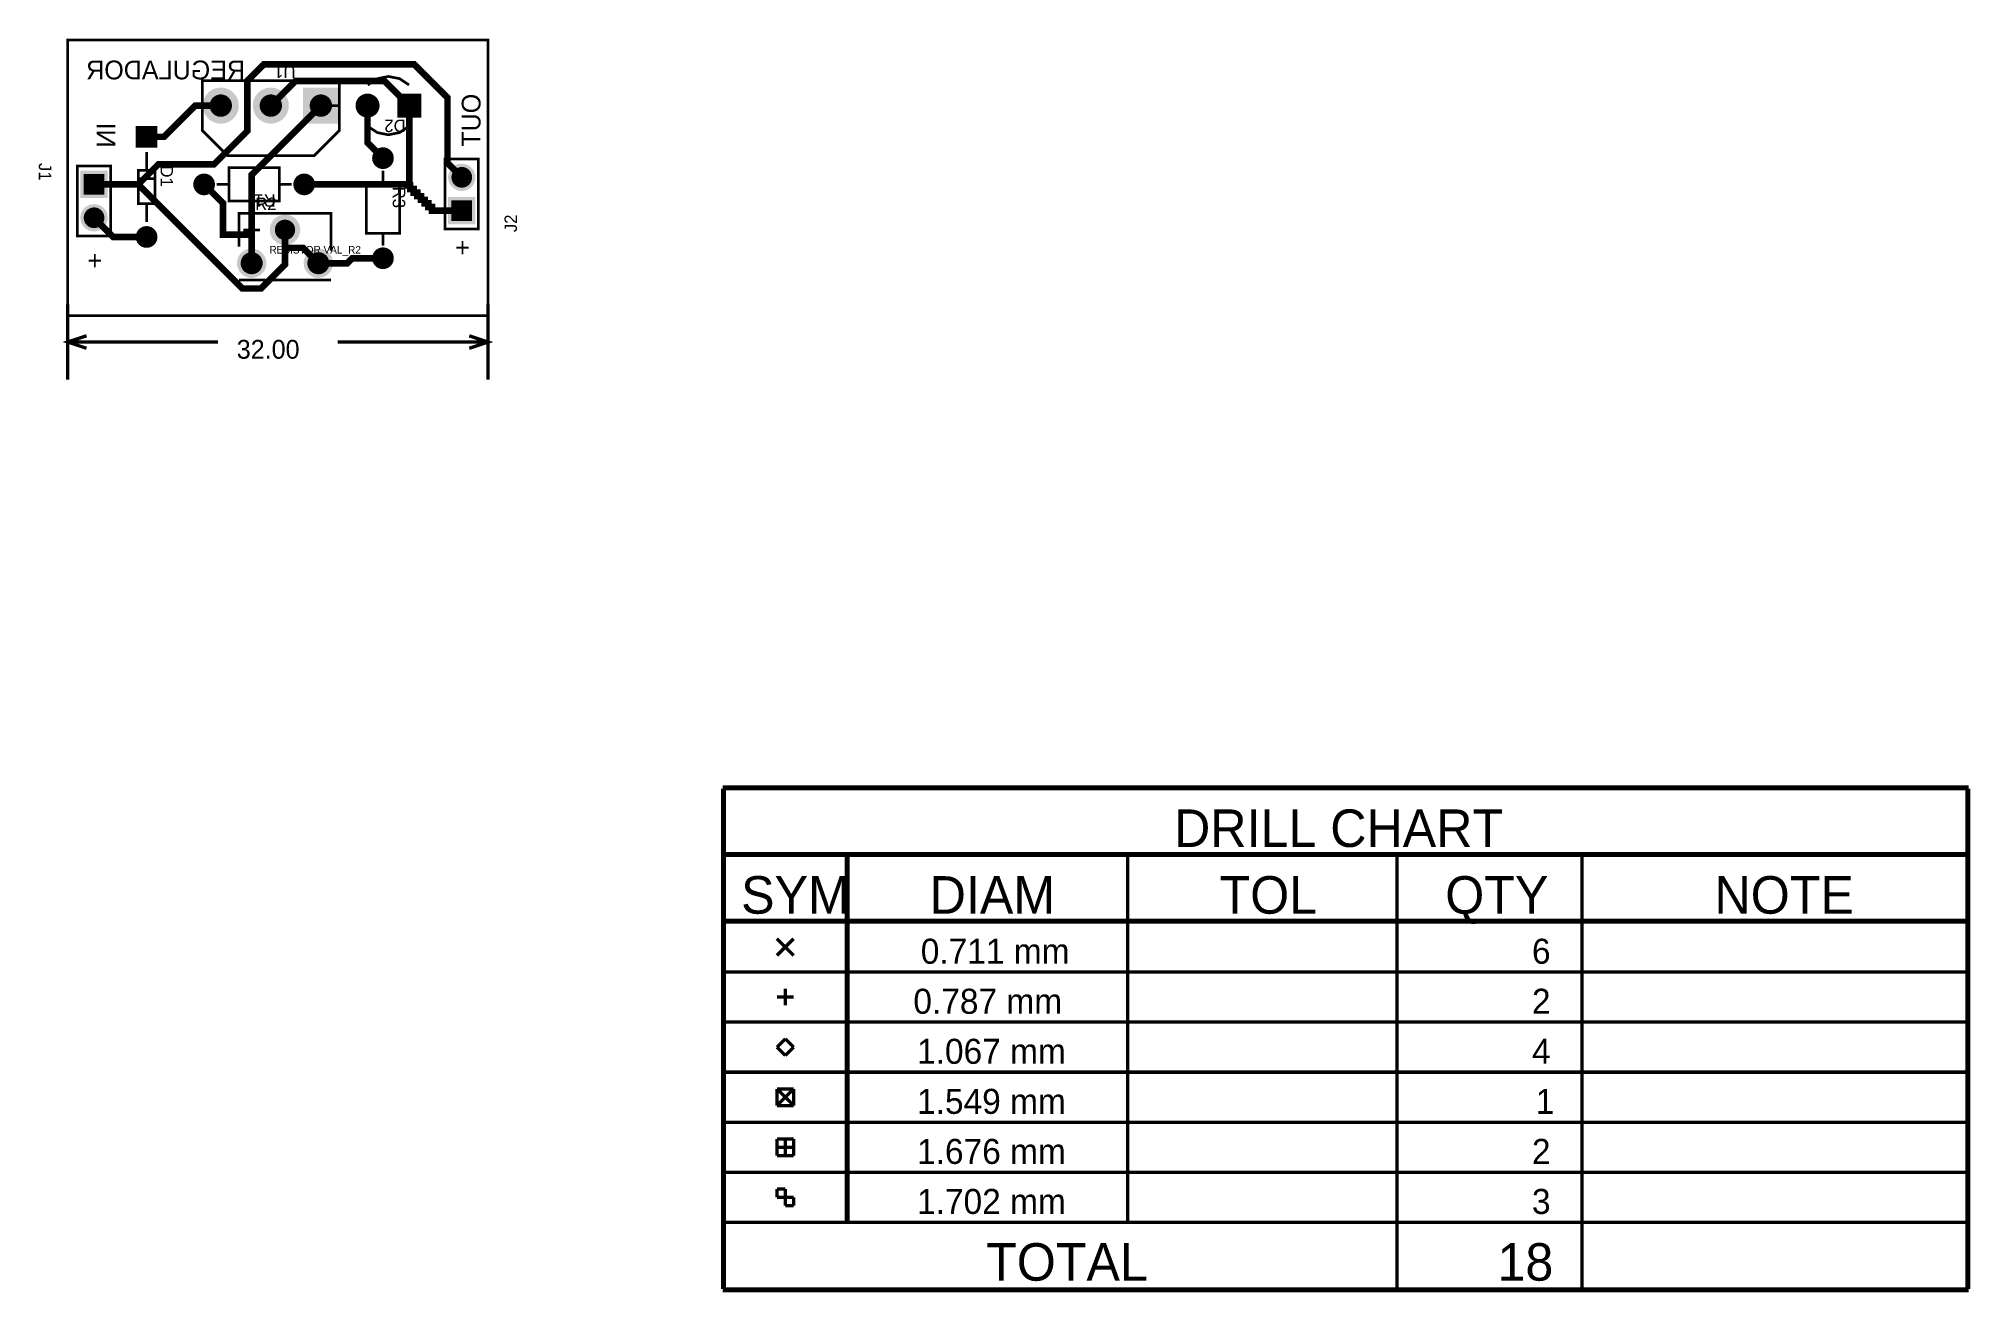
# Model space of a CAD drawing. Extents: x -2.06 to 3.73, y -1.51 to 2.25.
import ezdxf

# ---------------------------------------------------------------- set-up
doc = ezdxf.new("R2010")
doc.units = 0
doc.layers.get('0').update_dxf_attribs({"color": 1, "linetype": 'CONTINUOUS'})
for name, color, linetype in [('ASYBOT', 7, 'CONTINUOUS'), ('ASYTOP', 6, 'CONTINUOUS'), ('BOTTOM', 3, 'CONTINUOUS'), ('COMPONENTS_TOP', 1, 'CONTINUOUS'), ('DRILL', 1, 'CONTINUOUS'), ('DRLDWG', 8, 'CONTINUOUS'), ('GND', 4, 'CONTINUOUS'), ('INNER1', 8, 'CONTINUOUS'), ('INNER10', 1, 'CONTINUOUS'), ('INNER11', 2, 'CONTINUOUS'), ('INNER12', 3, 'CONTINUOUS'), ('INNER2', 1, 'CONTINUOUS'), ('INNER3', 2, 'CONTINUOUS'), ('INNER4', 3, 'CONTINUOUS'), ('INNER5', 4, 'CONTINUOUS'), ('INNER6', 5, 'CONTINUOUS'), ('INNER7', 6, 'CONTINUOUS'), ('INNER8', 7, 'CONTINUOUS'), ('INNER9', 8, 'CONTINUOUS'), ('OBS_ASYTOP', 6, 'CONTINUOUS'), ('OBS_DRLDWG', 8, 'CONTINUOUS'), ('OBS_GLOBAL_LAYER', 1, 'CONTINUOUS'), ('OBS_SSTOP', 4, 'CONTINUOUS'), ('PADSTACKS', 1, 'CONTINUOUS'), ('POWER', 7, 'CONTINUOUS'), ('SMBOT', 1, 'CONTINUOUS'), ('SMTOP', 8, 'CONTINUOUS'), ('SSTOP', 4, 'CONTINUOUS'), ('TOP', 2, 'CONTINUOUS')]:
    doc.layers.add(name, color=color, linetype=linetype)

msp = doc.modelspace()

# ---------------------------------------------------------------- texts
at = {"layer": 'BOTTOM', "text_generation_flag": 2}
msp.add_text('REGULADOR', height=0.05625, dxfattribs=at).set_placement((-1.4369, 2.1258))
msp.add_text('REGULADOR', height=0.05625, dxfattribs=at).set_placement((-1.4369, 2.1258))
for s, p in [('OUT', (-0.7312, 2.0826)), ('OUT', (-0.7312, 2.0826)), ('IN', (-1.8259, 1.9964)), ('IN', (-1.8259, 1.9964))]:
    msp.add_text(s, height=0.05625, rotation=90, dxfattribs=at).set_placement(p)
at = {"layer": 'BOTTOM'}
for p in [(-0.807, 1.5943), (-0.807, 1.5943), (-1.9093, 1.555), (-1.9093, 1.555)]:
    msp.add_text('+', height=0.0563, dxfattribs=at).set_placement(p)
at = {"layer": 'Conn'}
msp.add_text('32.00', height=0.05625, dxfattribs=at).set_placement((-1.4618, 1.2885))
at = {"layer": 'DRLDWG'}
for s, height, p in [('DRILL CHART', 0.1125, (1.3479, -0.175)), ('SYM', 0.1125, (0.05, -0.375)), ('DIAM', 0.1125, (0.6154, -0.375)), ('TOL', 0.1125, (1.4842, -0.375)), ('QTY', 0.1125, (2.1608, -0.375)), ('NOTE', 0.1125, (2.9679, -0.375)), ('0.711 mm', 0.075, (0.5886, -0.525)), ('6', 0.075, (2.4208, -0.525)), ('0.787 mm', 0.075, (0.5664, -0.675)), ('2', 0.075, (2.4208, -0.675)), ('1.067 mm', 0.075, (0.5775, -0.825)), ('4', 0.075, (2.4208, -0.825)), ('1.549 mm', 0.075, (0.5775, -0.975)), ('1', 0.075, (2.432, -0.975)), ('1.676 mm', 0.075, (0.5775, -1.125)), ('2', 0.075, (2.4208, -1.125)), ('1.702 mm', 0.075, (0.5775, -1.275)), ('3', 0.075, (2.4208, -1.275)), ('TOTAL', 0.1125, (0.7846, -1.475)), ('18', 0.1125, (2.3175, -1.475))]:
    msp.add_text(s, height=height, dxfattribs=at).set_placement(p)

# ---------------------------------------------------------------- blocks, each defined once
blk = doc.blocks.new('padstack_TM_DIODE_llb_pad30')
blk.add_point((0, 0))
at = {"layer": 'ASYBOT', "const_width": 0.0225}
blk.add_lwpolyline([(-0.01125, 0, 1), (0.01125, 0, 1)], format="xyb", close=True, dxfattribs=at)
at = {"layer": 'ASYTOP', "const_width": 0.0225}
blk.add_lwpolyline([(-0.01125, 0, 1), (0.01125, 0, 1)], format="xyb", close=True, dxfattribs=at)
at = {"layer": 'BOTTOM', "const_width": 0.0225}
blk.add_lwpolyline([(-0.01125, 0, 1), (0.01125, 0, 1)], format="xyb", close=True, dxfattribs=at)
at = {"layer": 'DRILL', "const_width": 0.014}
blk.add_lwpolyline([(-0.007, 0, 1), (0.007, 0, 1)], format="xyb", close=True, dxfattribs=at)
at = {"layer": 'DRLDWG', "const_width": 0.014}
blk.add_lwpolyline([(-0.007, 0, 1), (0.007, 0, 1)], format="xyb", close=True, dxfattribs=at)
at = {"layer": 'GND', "const_width": 0.0325}
blk.add_lwpolyline([(-0.01625, 0, 1), (0.01625, 0, 1)], format="xyb", close=True, dxfattribs=at)
at = {"layer": 'INNER1', "const_width": 0.0225}
blk.add_lwpolyline([(-0.01125, 0, 1), (0.01125, 0, 1)], format="xyb", close=True, dxfattribs=at)
at = {"layer": 'INNER10', "const_width": 0.0225}
blk.add_lwpolyline([(-0.01125, 0, 1), (0.01125, 0, 1)], format="xyb", close=True, dxfattribs=at)
at = {"layer": 'INNER11', "const_width": 0.0225}
blk.add_lwpolyline([(-0.01125, 0, 1), (0.01125, 0, 1)], format="xyb", close=True, dxfattribs=at)
at = {"layer": 'INNER12', "const_width": 0.0225}
blk.add_lwpolyline([(-0.01125, 0, 1), (0.01125, 0, 1)], format="xyb", close=True, dxfattribs=at)
at = {"layer": 'INNER2', "const_width": 0.0225}
blk.add_lwpolyline([(-0.01125, 0, 1), (0.01125, 0, 1)], format="xyb", close=True, dxfattribs=at)
at = {"layer": 'INNER3', "const_width": 0.0225}
blk.add_lwpolyline([(-0.01125, 0, 1), (0.01125, 0, 1)], format="xyb", close=True, dxfattribs=at)
at = {"layer": 'INNER4', "const_width": 0.0225}
blk.add_lwpolyline([(-0.01125, 0, 1), (0.01125, 0, 1)], format="xyb", close=True, dxfattribs=at)
at = {"layer": 'INNER5', "const_width": 0.0225}
blk.add_lwpolyline([(-0.01125, 0, 1), (0.01125, 0, 1)], format="xyb", close=True, dxfattribs=at)
at = {"layer": 'INNER6', "const_width": 0.0225}
blk.add_lwpolyline([(-0.01125, 0, 1), (0.01125, 0, 1)], format="xyb", close=True, dxfattribs=at)
at = {"layer": 'INNER7', "const_width": 0.0225}
blk.add_lwpolyline([(-0.01125, 0, 1), (0.01125, 0, 1)], format="xyb", close=True, dxfattribs=at)
at = {"layer": 'INNER8', "const_width": 0.0225}
blk.add_lwpolyline([(-0.01125, 0, 1), (0.01125, 0, 1)], format="xyb", close=True, dxfattribs=at)
at = {"layer": 'INNER9', "const_width": 0.0225}
blk.add_lwpolyline([(-0.01125, 0, 1), (0.01125, 0, 1)], format="xyb", close=True, dxfattribs=at)
at = {"layer": 'POWER', "const_width": 0.0325}
blk.add_lwpolyline([(-0.01625, 0, 1), (0.01625, 0, 1)], format="xyb", close=True, dxfattribs=at)
at = {"layer": 'SMBOT', "const_width": 0.0225}
blk.add_lwpolyline([(-0.01125, 0, 1), (0.01125, 0, 1)], format="xyb", close=True, dxfattribs=at)
at = {"layer": 'SMTOP', "const_width": 0.0225}
blk.add_lwpolyline([(-0.01125, 0, 1), (0.01125, 0, 1)], format="xyb", close=True, dxfattribs=at)
at = {"layer": 'TOP', "const_width": 0.0225}
blk.add_lwpolyline([(-0.01125, 0, 1), (0.01125, 0, 1)], format="xyb", close=True, dxfattribs=at)
blk = doc.blocks.new('padstack_TM_DIODE_llb_pad29')
blk.add_point((0, 0))
at = {"layer": 'ASYBOT', "const_width": 0.045}
blk.add_lwpolyline([(-0.0225, 0), (0.0225, 0)], dxfattribs=at)
at = {"layer": 'ASYTOP', "const_width": 0.045}
blk.add_lwpolyline([(-0.0225, 0), (0.0225, 0)], dxfattribs=at)
at = {"layer": 'BOTTOM', "const_width": 0.045}
blk.add_lwpolyline([(-0.0225, 0), (0.0225, 0)], dxfattribs=at)
at = {"layer": 'DRILL', "const_width": 0.014}
blk.add_lwpolyline([(-0.007, 0, 1), (0.007, 0, 1)], format="xyb", close=True, dxfattribs=at)
at = {"layer": 'DRLDWG', "const_width": 0.014}
blk.add_lwpolyline([(-0.007, 0, 1), (0.007, 0, 1)], format="xyb", close=True, dxfattribs=at)
at = {"layer": 'GND', "const_width": 0.065}
blk.add_lwpolyline([(-0.0325, 0), (0.0325, 0)], dxfattribs=at)
at = {"layer": 'INNER1', "const_width": 0.045}
blk.add_lwpolyline([(-0.0225, 0), (0.0225, 0)], dxfattribs=at)
at = {"layer": 'INNER10', "const_width": 0.045}
blk.add_lwpolyline([(-0.0225, 0), (0.0225, 0)], dxfattribs=at)
at = {"layer": 'INNER11', "const_width": 0.045}
blk.add_lwpolyline([(-0.0225, 0), (0.0225, 0)], dxfattribs=at)
at = {"layer": 'INNER12', "const_width": 0.045}
blk.add_lwpolyline([(-0.0225, 0), (0.0225, 0)], dxfattribs=at)
at = {"layer": 'INNER2', "const_width": 0.045}
blk.add_lwpolyline([(-0.0225, 0), (0.0225, 0)], dxfattribs=at)
at = {"layer": 'INNER3', "const_width": 0.045}
blk.add_lwpolyline([(-0.0225, 0), (0.0225, 0)], dxfattribs=at)
at = {"layer": 'INNER4', "const_width": 0.045}
blk.add_lwpolyline([(-0.0225, 0), (0.0225, 0)], dxfattribs=at)
at = {"layer": 'INNER5', "const_width": 0.045}
blk.add_lwpolyline([(-0.0225, 0), (0.0225, 0)], dxfattribs=at)
at = {"layer": 'INNER6', "const_width": 0.045}
blk.add_lwpolyline([(-0.0225, 0), (0.0225, 0)], dxfattribs=at)
at = {"layer": 'INNER7', "const_width": 0.045}
blk.add_lwpolyline([(-0.0225, 0), (0.0225, 0)], dxfattribs=at)
at = {"layer": 'INNER8', "const_width": 0.045}
blk.add_lwpolyline([(-0.0225, 0), (0.0225, 0)], dxfattribs=at)
at = {"layer": 'INNER9', "const_width": 0.045}
blk.add_lwpolyline([(-0.0225, 0), (0.0225, 0)], dxfattribs=at)
at = {"layer": 'POWER', "const_width": 0.065}
blk.add_lwpolyline([(-0.0325, 0), (0.0325, 0)], dxfattribs=at)
at = {"layer": 'SMBOT', "const_width": 0.045}
blk.add_lwpolyline([(-0.0225, 0), (0.0225, 0)], dxfattribs=at)
at = {"layer": 'SMTOP', "const_width": 0.045}
blk.add_lwpolyline([(-0.0225, 0), (0.0225, 0)], dxfattribs=at)
at = {"layer": 'TOP', "const_width": 0.045}
blk.add_lwpolyline([(-0.0225, 0), (0.0225, 0)], dxfattribs=at)
blk = doc.blocks.new('footprint_DIODE_D1')
at = {"layer": 'PADSTACKS', "rotation": 90}
for name, p in [('padstack_TM_DIODE_llb_pad29', (-0.3, 0)), ('padstack_TM_DIODE_llb_pad30', (0, 0))]:
    blk.add_blockref(name, p, dxfattribs=at)
blk = doc.blocks.new('padstack_TM_CYLND_llb_pad3')
blk.add_point((0, 0))
at = {"layer": 'ASYBOT', "const_width": 0.052}
blk.add_lwpolyline([(-0.026, 0), (0.026, 0)], dxfattribs=at)
at = {"layer": 'ASYTOP', "const_width": 0.052}
blk.add_lwpolyline([(-0.026, 0), (0.026, 0)], dxfattribs=at)
at = {"layer": 'BOTTOM', "const_width": 0.052}
blk.add_lwpolyline([(-0.026, 0), (0.026, 0)], dxfattribs=at)
at = {"layer": 'DRILL', "const_width": 0.0155}
blk.add_lwpolyline([(-0.00775, 0, 1), (0.00775, 0, 1)], format="xyb", close=True, dxfattribs=at)
at = {"layer": 'DRLDWG', "const_width": 0.0155}
blk.add_lwpolyline([(-0.00775, 0, 1), (0.00775, 0, 1)], format="xyb", close=True, dxfattribs=at)
at = {"layer": 'GND', "const_width": 0.072}
blk.add_lwpolyline([(-0.036, 0), (0.036, 0)], dxfattribs=at)
at = {"layer": 'INNER1', "const_width": 0.052}
blk.add_lwpolyline([(-0.026, 0), (0.026, 0)], dxfattribs=at)
at = {"layer": 'INNER10', "const_width": 0.052}
blk.add_lwpolyline([(-0.026, 0), (0.026, 0)], dxfattribs=at)
at = {"layer": 'INNER11', "const_width": 0.052}
blk.add_lwpolyline([(-0.026, 0), (0.026, 0)], dxfattribs=at)
at = {"layer": 'INNER12', "const_width": 0.052}
blk.add_lwpolyline([(-0.026, 0), (0.026, 0)], dxfattribs=at)
at = {"layer": 'INNER2', "const_width": 0.052}
blk.add_lwpolyline([(-0.026, 0), (0.026, 0)], dxfattribs=at)
at = {"layer": 'INNER3', "const_width": 0.052}
blk.add_lwpolyline([(-0.026, 0), (0.026, 0)], dxfattribs=at)
at = {"layer": 'INNER4', "const_width": 0.052}
blk.add_lwpolyline([(-0.026, 0), (0.026, 0)], dxfattribs=at)
at = {"layer": 'INNER5', "const_width": 0.052}
blk.add_lwpolyline([(-0.026, 0), (0.026, 0)], dxfattribs=at)
at = {"layer": 'INNER6', "const_width": 0.052}
blk.add_lwpolyline([(-0.026, 0), (0.026, 0)], dxfattribs=at)
at = {"layer": 'INNER7', "const_width": 0.052}
blk.add_lwpolyline([(-0.026, 0), (0.026, 0)], dxfattribs=at)
at = {"layer": 'INNER8', "const_width": 0.052}
blk.add_lwpolyline([(-0.026, 0), (0.026, 0)], dxfattribs=at)
at = {"layer": 'INNER9', "const_width": 0.052}
blk.add_lwpolyline([(-0.026, 0), (0.026, 0)], dxfattribs=at)
at = {"layer": 'POWER', "const_width": 0.072}
blk.add_lwpolyline([(-0.036, 0), (0.036, 0)], dxfattribs=at)
at = {"layer": 'SMBOT', "const_width": 0.052}
blk.add_lwpolyline([(-0.026, 0), (0.026, 0)], dxfattribs=at)
at = {"layer": 'SMTOP', "const_width": 0.052}
blk.add_lwpolyline([(-0.026, 0), (0.026, 0)], dxfattribs=at)
at = {"layer": 'TOP', "const_width": 0.052}
blk.add_lwpolyline([(-0.026, 0), (0.026, 0)], dxfattribs=at)
blk = doc.blocks.new('padstack_TM_CYLND_llb_pad4')
blk.add_point((0, 0))
at = {"layer": 'ASYBOT', "const_width": 0.026}
blk.add_lwpolyline([(-0.013, 0, 1), (0.013, 0, 1)], format="xyb", close=True, dxfattribs=at)
at = {"layer": 'ASYTOP', "const_width": 0.026}
blk.add_lwpolyline([(-0.013, 0, 1), (0.013, 0, 1)], format="xyb", close=True, dxfattribs=at)
at = {"layer": 'BOTTOM', "const_width": 0.026}
blk.add_lwpolyline([(-0.013, 0, 1), (0.013, 0, 1)], format="xyb", close=True, dxfattribs=at)
at = {"layer": 'DRILL', "const_width": 0.0155}
blk.add_lwpolyline([(-0.00775, 0, 1), (0.00775, 0, 1)], format="xyb", close=True, dxfattribs=at)
at = {"layer": 'DRLDWG', "const_width": 0.0155}
blk.add_lwpolyline([(-0.00775, 0, 1), (0.00775, 0, 1)], format="xyb", close=True, dxfattribs=at)
at = {"layer": 'GND', "const_width": 0.036}
blk.add_lwpolyline([(-0.018, 0, 1), (0.018, 0, 1)], format="xyb", close=True, dxfattribs=at)
at = {"layer": 'INNER1', "const_width": 0.026}
blk.add_lwpolyline([(-0.013, 0, 1), (0.013, 0, 1)], format="xyb", close=True, dxfattribs=at)
at = {"layer": 'INNER10', "const_width": 0.026}
blk.add_lwpolyline([(-0.013, 0, 1), (0.013, 0, 1)], format="xyb", close=True, dxfattribs=at)
at = {"layer": 'INNER11', "const_width": 0.026}
blk.add_lwpolyline([(-0.013, 0, 1), (0.013, 0, 1)], format="xyb", close=True, dxfattribs=at)
at = {"layer": 'INNER12', "const_width": 0.026}
blk.add_lwpolyline([(-0.013, 0, 1), (0.013, 0, 1)], format="xyb", close=True, dxfattribs=at)
at = {"layer": 'INNER2', "const_width": 0.026}
blk.add_lwpolyline([(-0.013, 0, 1), (0.013, 0, 1)], format="xyb", close=True, dxfattribs=at)
at = {"layer": 'INNER3', "const_width": 0.026}
blk.add_lwpolyline([(-0.013, 0, 1), (0.013, 0, 1)], format="xyb", close=True, dxfattribs=at)
at = {"layer": 'INNER4', "const_width": 0.026}
blk.add_lwpolyline([(-0.013, 0, 1), (0.013, 0, 1)], format="xyb", close=True, dxfattribs=at)
at = {"layer": 'INNER5', "const_width": 0.026}
blk.add_lwpolyline([(-0.013, 0, 1), (0.013, 0, 1)], format="xyb", close=True, dxfattribs=at)
at = {"layer": 'INNER6', "const_width": 0.026}
blk.add_lwpolyline([(-0.013, 0, 1), (0.013, 0, 1)], format="xyb", close=True, dxfattribs=at)
at = {"layer": 'INNER7', "const_width": 0.026}
blk.add_lwpolyline([(-0.013, 0, 1), (0.013, 0, 1)], format="xyb", close=True, dxfattribs=at)
at = {"layer": 'INNER8', "const_width": 0.026}
blk.add_lwpolyline([(-0.013, 0, 1), (0.013, 0, 1)], format="xyb", close=True, dxfattribs=at)
at = {"layer": 'INNER9', "const_width": 0.026}
blk.add_lwpolyline([(-0.013, 0, 1), (0.013, 0, 1)], format="xyb", close=True, dxfattribs=at)
at = {"layer": 'POWER', "const_width": 0.036}
blk.add_lwpolyline([(-0.018, 0, 1), (0.018, 0, 1)], format="xyb", close=True, dxfattribs=at)
at = {"layer": 'SMBOT', "const_width": 0.026}
blk.add_lwpolyline([(-0.013, 0, 1), (0.013, 0, 1)], format="xyb", close=True, dxfattribs=at)
at = {"layer": 'SMTOP', "const_width": 0.026}
blk.add_lwpolyline([(-0.013, 0, 1), (0.013, 0, 1)], format="xyb", close=True, dxfattribs=at)
at = {"layer": 'TOP', "const_width": 0.026}
blk.add_lwpolyline([(-0.013, 0, 1), (0.013, 0, 1)], format="xyb", close=True, dxfattribs=at)
blk = doc.blocks.new('footprint_LED_D2')
at = {"layer": 'PADSTACKS'}
for name, p in [('padstack_TM_CYLND_llb_pad3', (0, 0)), ('padstack_TM_CYLND_llb_pad4', (0.125, 0))]:
    blk.add_blockref(name, p, dxfattribs=at)
blk = doc.blocks.new('padstack_BCON100T_llb_pad3')
blk.add_point((0, 0))
at = {"layer": 'ASYBOT', "const_width": 0.062}
blk.add_lwpolyline([(-0.031, 0), (0.031, 0)], dxfattribs=at)
at = {"layer": 'ASYTOP', "const_width": 0.062}
blk.add_lwpolyline([(-0.031, 0), (0.031, 0)], dxfattribs=at)
at = {"layer": 'BOTTOM', "const_width": 0.062}
blk.add_lwpolyline([(-0.031, 0), (0.031, 0)], dxfattribs=at)
at = {"layer": 'DRILL', "const_width": 0.021}
blk.add_lwpolyline([(-0.0105, 0, 1), (0.0105, 0, 1)], format="xyb", close=True, dxfattribs=at)
at = {"layer": 'DRLDWG', "const_width": 0.021}
blk.add_lwpolyline([(-0.0105, 0, 1), (0.0105, 0, 1)], format="xyb", close=True, dxfattribs=at)
at = {"layer": 'GND', "const_width": 0.082}
blk.add_lwpolyline([(-0.041, 0), (0.041, 0)], dxfattribs=at)
at = {"layer": 'INNER1', "const_width": 0.062}
blk.add_lwpolyline([(-0.031, 0), (0.031, 0)], dxfattribs=at)
at = {"layer": 'INNER10', "const_width": 0.062}
blk.add_lwpolyline([(-0.031, 0), (0.031, 0)], dxfattribs=at)
at = {"layer": 'INNER11', "const_width": 0.062}
blk.add_lwpolyline([(-0.031, 0), (0.031, 0)], dxfattribs=at)
at = {"layer": 'INNER12', "const_width": 0.062}
blk.add_lwpolyline([(-0.031, 0), (0.031, 0)], dxfattribs=at)
at = {"layer": 'INNER2', "const_width": 0.062}
blk.add_lwpolyline([(-0.031, 0), (0.031, 0)], dxfattribs=at)
at = {"layer": 'INNER3', "const_width": 0.062}
blk.add_lwpolyline([(-0.031, 0), (0.031, 0)], dxfattribs=at)
at = {"layer": 'INNER4', "const_width": 0.062}
blk.add_lwpolyline([(-0.031, 0), (0.031, 0)], dxfattribs=at)
at = {"layer": 'INNER5', "const_width": 0.062}
blk.add_lwpolyline([(-0.031, 0), (0.031, 0)], dxfattribs=at)
at = {"layer": 'INNER6', "const_width": 0.062}
blk.add_lwpolyline([(-0.031, 0), (0.031, 0)], dxfattribs=at)
at = {"layer": 'INNER7', "const_width": 0.062}
blk.add_lwpolyline([(-0.031, 0), (0.031, 0)], dxfattribs=at)
at = {"layer": 'INNER8', "const_width": 0.062}
blk.add_lwpolyline([(-0.031, 0), (0.031, 0)], dxfattribs=at)
at = {"layer": 'INNER9', "const_width": 0.062}
blk.add_lwpolyline([(-0.031, 0), (0.031, 0)], dxfattribs=at)
at = {"layer": 'POWER', "const_width": 0.082}
blk.add_lwpolyline([(-0.041, 0), (0.041, 0)], dxfattribs=at)
at = {"layer": 'SMBOT', "const_width": 0.062}
blk.add_lwpolyline([(-0.031, 0), (0.031, 0)], dxfattribs=at)
at = {"layer": 'SMTOP', "const_width": 0.062}
blk.add_lwpolyline([(-0.031, 0), (0.031, 0)], dxfattribs=at)
at = {"layer": 'TOP', "const_width": 0.062}
blk.add_lwpolyline([(-0.031, 0), (0.031, 0)], dxfattribs=at)
blk = doc.blocks.new('padstack_BCON100T_llb_pad4')
blk.add_point((0, 0))
at = {"layer": 'ASYBOT', "const_width": 0.031}
blk.add_lwpolyline([(-0.0155, 0, 1), (0.0155, 0, 1)], format="xyb", close=True, dxfattribs=at)
at = {"layer": 'ASYTOP', "const_width": 0.031}
blk.add_lwpolyline([(-0.0155, 0, 1), (0.0155, 0, 1)], format="xyb", close=True, dxfattribs=at)
at = {"layer": 'BOTTOM', "const_width": 0.031}
blk.add_lwpolyline([(-0.0155, 0, 1), (0.0155, 0, 1)], format="xyb", close=True, dxfattribs=at)
at = {"layer": 'DRILL', "const_width": 0.021}
blk.add_lwpolyline([(-0.0105, 0, 1), (0.0105, 0, 1)], format="xyb", close=True, dxfattribs=at)
at = {"layer": 'DRLDWG', "const_width": 0.021}
blk.add_lwpolyline([(-0.0105, 0, 1), (0.0105, 0, 1)], format="xyb", close=True, dxfattribs=at)
at = {"layer": 'GND', "const_width": 0.041}
blk.add_lwpolyline([(-0.0205, 0, 1), (0.0205, 0, 1)], format="xyb", close=True, dxfattribs=at)
at = {"layer": 'INNER1', "const_width": 0.031}
blk.add_lwpolyline([(-0.0155, 0, 1), (0.0155, 0, 1)], format="xyb", close=True, dxfattribs=at)
at = {"layer": 'INNER10', "const_width": 0.031}
blk.add_lwpolyline([(-0.0155, 0, 1), (0.0155, 0, 1)], format="xyb", close=True, dxfattribs=at)
at = {"layer": 'INNER11', "const_width": 0.031}
blk.add_lwpolyline([(-0.0155, 0, 1), (0.0155, 0, 1)], format="xyb", close=True, dxfattribs=at)
at = {"layer": 'INNER12', "const_width": 0.031}
blk.add_lwpolyline([(-0.0155, 0, 1), (0.0155, 0, 1)], format="xyb", close=True, dxfattribs=at)
at = {"layer": 'INNER2', "const_width": 0.031}
blk.add_lwpolyline([(-0.0155, 0, 1), (0.0155, 0, 1)], format="xyb", close=True, dxfattribs=at)
at = {"layer": 'INNER3', "const_width": 0.031}
blk.add_lwpolyline([(-0.0155, 0, 1), (0.0155, 0, 1)], format="xyb", close=True, dxfattribs=at)
at = {"layer": 'INNER4', "const_width": 0.031}
blk.add_lwpolyline([(-0.0155, 0, 1), (0.0155, 0, 1)], format="xyb", close=True, dxfattribs=at)
at = {"layer": 'INNER5', "const_width": 0.031}
blk.add_lwpolyline([(-0.0155, 0, 1), (0.0155, 0, 1)], format="xyb", close=True, dxfattribs=at)
at = {"layer": 'INNER6', "const_width": 0.031}
blk.add_lwpolyline([(-0.0155, 0, 1), (0.0155, 0, 1)], format="xyb", close=True, dxfattribs=at)
at = {"layer": 'INNER7', "const_width": 0.031}
blk.add_lwpolyline([(-0.0155, 0, 1), (0.0155, 0, 1)], format="xyb", close=True, dxfattribs=at)
at = {"layer": 'INNER8', "const_width": 0.031}
blk.add_lwpolyline([(-0.0155, 0, 1), (0.0155, 0, 1)], format="xyb", close=True, dxfattribs=at)
at = {"layer": 'INNER9', "const_width": 0.031}
blk.add_lwpolyline([(-0.0155, 0, 1), (0.0155, 0, 1)], format="xyb", close=True, dxfattribs=at)
at = {"layer": 'POWER', "const_width": 0.041}
blk.add_lwpolyline([(-0.0205, 0, 1), (0.0205, 0, 1)], format="xyb", close=True, dxfattribs=at)
at = {"layer": 'SMBOT', "const_width": 0.031}
blk.add_lwpolyline([(-0.0155, 0, 1), (0.0155, 0, 1)], format="xyb", close=True, dxfattribs=at)
at = {"layer": 'SMTOP', "const_width": 0.031}
blk.add_lwpolyline([(-0.0155, 0, 1), (0.0155, 0, 1)], format="xyb", close=True, dxfattribs=at)
at = {"layer": 'TOP', "const_width": 0.031}
blk.add_lwpolyline([(-0.0155, 0, 1), (0.0155, 0, 1)], format="xyb", close=True, dxfattribs=at)
blk = doc.blocks.new('footprint_CON2_J1')
at = {"layer": 'PADSTACKS'}
for name, p in [('padstack_BCON100T_llb_pad3', (0, 0)), ('padstack_BCON100T_llb_pad4', (0.1, 0))]:
    blk.add_blockref(name, p, dxfattribs=at)
blk = doc.blocks.new('footprint_CON2_J2')
at = {"layer": 'PADSTACKS'}
for name, p in [('padstack_BCON100T_llb_pad3', (0, 0)), ('padstack_BCON100T_llb_pad4', (0.1, 0))]:
    blk.add_blockref(name, p, dxfattribs=at)
blk = doc.blocks.new('padstack_TM_AXIAL_llb_pad2')
blk.add_point((0, 0))
at = {"layer": 'ASYBOT', "const_width": 0.0225}
blk.add_lwpolyline([(-0.01125, 0, 1), (0.01125, 0, 1)], format="xyb", close=True, dxfattribs=at)
at = {"layer": 'ASYTOP', "const_width": 0.0225}
blk.add_lwpolyline([(-0.01125, 0, 1), (0.01125, 0, 1)], format="xyb", close=True, dxfattribs=at)
at = {"layer": 'BOTTOM', "const_width": 0.0225}
blk.add_lwpolyline([(-0.01125, 0, 1), (0.01125, 0, 1)], format="xyb", close=True, dxfattribs=at)
at = {"layer": 'DRILL', "const_width": 0.014}
blk.add_lwpolyline([(-0.007, 0, 1), (0.007, 0, 1)], format="xyb", close=True, dxfattribs=at)
at = {"layer": 'DRLDWG', "const_width": 0.014}
blk.add_lwpolyline([(-0.007, 0, 1), (0.007, 0, 1)], format="xyb", close=True, dxfattribs=at)
at = {"layer": 'GND', "const_width": 0.0325}
blk.add_lwpolyline([(-0.01625, 0, 1), (0.01625, 0, 1)], format="xyb", close=True, dxfattribs=at)
at = {"layer": 'INNER1', "const_width": 0.0225}
blk.add_lwpolyline([(-0.01125, 0, 1), (0.01125, 0, 1)], format="xyb", close=True, dxfattribs=at)
at = {"layer": 'INNER10', "const_width": 0.0225}
blk.add_lwpolyline([(-0.01125, 0, 1), (0.01125, 0, 1)], format="xyb", close=True, dxfattribs=at)
at = {"layer": 'INNER11', "const_width": 0.0225}
blk.add_lwpolyline([(-0.01125, 0, 1), (0.01125, 0, 1)], format="xyb", close=True, dxfattribs=at)
at = {"layer": 'INNER12', "const_width": 0.0225}
blk.add_lwpolyline([(-0.01125, 0, 1), (0.01125, 0, 1)], format="xyb", close=True, dxfattribs=at)
at = {"layer": 'INNER2', "const_width": 0.0225}
blk.add_lwpolyline([(-0.01125, 0, 1), (0.01125, 0, 1)], format="xyb", close=True, dxfattribs=at)
at = {"layer": 'INNER3', "const_width": 0.0225}
blk.add_lwpolyline([(-0.01125, 0, 1), (0.01125, 0, 1)], format="xyb", close=True, dxfattribs=at)
at = {"layer": 'INNER4', "const_width": 0.0225}
blk.add_lwpolyline([(-0.01125, 0, 1), (0.01125, 0, 1)], format="xyb", close=True, dxfattribs=at)
at = {"layer": 'INNER5', "const_width": 0.0225}
blk.add_lwpolyline([(-0.01125, 0, 1), (0.01125, 0, 1)], format="xyb", close=True, dxfattribs=at)
at = {"layer": 'INNER6', "const_width": 0.0225}
blk.add_lwpolyline([(-0.01125, 0, 1), (0.01125, 0, 1)], format="xyb", close=True, dxfattribs=at)
at = {"layer": 'INNER7', "const_width": 0.0225}
blk.add_lwpolyline([(-0.01125, 0, 1), (0.01125, 0, 1)], format="xyb", close=True, dxfattribs=at)
at = {"layer": 'INNER8', "const_width": 0.0225}
blk.add_lwpolyline([(-0.01125, 0, 1), (0.01125, 0, 1)], format="xyb", close=True, dxfattribs=at)
at = {"layer": 'INNER9', "const_width": 0.0225}
blk.add_lwpolyline([(-0.01125, 0, 1), (0.01125, 0, 1)], format="xyb", close=True, dxfattribs=at)
at = {"layer": 'POWER', "const_width": 0.0325}
blk.add_lwpolyline([(-0.01625, 0, 1), (0.01625, 0, 1)], format="xyb", close=True, dxfattribs=at)
at = {"layer": 'SMBOT', "const_width": 0.0225}
blk.add_lwpolyline([(-0.01125, 0, 1), (0.01125, 0, 1)], format="xyb", close=True, dxfattribs=at)
at = {"layer": 'SMTOP', "const_width": 0.0225}
blk.add_lwpolyline([(-0.01125, 0, 1), (0.01125, 0, 1)], format="xyb", close=True, dxfattribs=at)
at = {"layer": 'TOP', "const_width": 0.0225}
blk.add_lwpolyline([(-0.01125, 0, 1), (0.01125, 0, 1)], format="xyb", close=True, dxfattribs=at)
blk = doc.blocks.new('footprint_RESISTOR__R1')
at = {"layer": 'PADSTACKS'}
for p in [(0, 0), (0.3, 0)]:
    blk.add_blockref('padstack_TM_AXIAL_llb_pad2', p, dxfattribs=at)
blk = doc.blocks.new('padstack_82R66')
blk.add_point((0, 0))
at = {"layer": 'BOTTOM', "const_width": 0.041}
blk.add_lwpolyline([(-0.0205, 0, 1), (0.0205, 0, 1)], format="xyb", close=True, dxfattribs=at)
at = {"layer": 'DRILL', "const_width": 0.033}
blk.add_lwpolyline([(-0.0165, 0, 1), (0.0165, 0, 1)], format="xyb", close=True, dxfattribs=at)
at = {"layer": 'DRLDWG', "const_width": 0.033}
blk.add_lwpolyline([(-0.0165, 0, 1), (0.0165, 0, 1)], format="xyb", close=True, dxfattribs=at)
at = {"layer": 'GND', "const_width": 0.044}
blk.add_lwpolyline([(-0.022, 0, 1), (0.022, 0, 1)], format="xyb", close=True, dxfattribs=at)
at = {"layer": 'INNER1', "const_width": 0.041}
blk.add_lwpolyline([(-0.0205, 0, 1), (0.0205, 0, 1)], format="xyb", close=True, dxfattribs=at)
at = {"layer": 'INNER10', "const_width": 0.041}
blk.add_lwpolyline([(-0.0205, 0, 1), (0.0205, 0, 1)], format="xyb", close=True, dxfattribs=at)
at = {"layer": 'INNER11', "const_width": 0.041}
blk.add_lwpolyline([(-0.0205, 0, 1), (0.0205, 0, 1)], format="xyb", close=True, dxfattribs=at)
at = {"layer": 'INNER12', "const_width": 0.041}
blk.add_lwpolyline([(-0.0205, 0, 1), (0.0205, 0, 1)], format="xyb", close=True, dxfattribs=at)
at = {"layer": 'INNER2', "const_width": 0.041}
blk.add_lwpolyline([(-0.0205, 0, 1), (0.0205, 0, 1)], format="xyb", close=True, dxfattribs=at)
at = {"layer": 'INNER3', "const_width": 0.041}
blk.add_lwpolyline([(-0.0205, 0, 1), (0.0205, 0, 1)], format="xyb", close=True, dxfattribs=at)
at = {"layer": 'INNER4', "const_width": 0.041}
blk.add_lwpolyline([(-0.0205, 0, 1), (0.0205, 0, 1)], format="xyb", close=True, dxfattribs=at)
at = {"layer": 'INNER5', "const_width": 0.041}
blk.add_lwpolyline([(-0.0205, 0, 1), (0.0205, 0, 1)], format="xyb", close=True, dxfattribs=at)
at = {"layer": 'INNER6', "const_width": 0.041}
blk.add_lwpolyline([(-0.0205, 0, 1), (0.0205, 0, 1)], format="xyb", close=True, dxfattribs=at)
at = {"layer": 'INNER7', "const_width": 0.041}
blk.add_lwpolyline([(-0.0205, 0, 1), (0.0205, 0, 1)], format="xyb", close=True, dxfattribs=at)
at = {"layer": 'INNER8', "const_width": 0.041}
blk.add_lwpolyline([(-0.0205, 0, 1), (0.0205, 0, 1)], format="xyb", close=True, dxfattribs=at)
at = {"layer": 'INNER9', "const_width": 0.041}
blk.add_lwpolyline([(-0.0205, 0, 1), (0.0205, 0, 1)], format="xyb", close=True, dxfattribs=at)
at = {"layer": 'POWER', "const_width": 0.044}
blk.add_lwpolyline([(-0.022, 0, 1), (0.022, 0, 1)], format="xyb", close=True, dxfattribs=at)
at = {"layer": 'SMBOT', "const_width": 0.0435}
blk.add_lwpolyline([(-0.02175, 0, 1), (0.02175, 0, 1)], format="xyb", close=True, dxfattribs=at)
at = {"layer": 'SMTOP', "const_width": 0.0435}
blk.add_lwpolyline([(-0.02175, 0, 1), (0.02175, 0, 1)], format="xyb", close=True, dxfattribs=at)
at = {"layer": 'TOP', "const_width": 0.041}
blk.add_lwpolyline([(-0.0205, 0, 1), (0.0205, 0, 1)], format="xyb", close=True, dxfattribs=at)
blk = doc.blocks.new('padstack_85R61')
blk.add_point((0, 0))
at = {"layer": 'BOTTOM', "const_width": 0.0425}
blk.add_lwpolyline([(-0.02125, 0, 1), (0.02125, 0, 1)], format="xyb", close=True, dxfattribs=at)
at = {"layer": 'DRILL', "const_width": 0.0305}
blk.add_lwpolyline([(-0.01525, 0, 1), (0.01525, 0, 1)], format="xyb", close=True, dxfattribs=at)
at = {"layer": 'DRLDWG', "const_width": 0.0305}
blk.add_lwpolyline([(-0.01525, 0, 1), (0.01525, 0, 1)], format="xyb", close=True, dxfattribs=at)
at = {"layer": 'GND', "const_width": 0.0455}
blk.add_lwpolyline([(-0.02275, 0, 1), (0.02275, 0, 1)], format="xyb", close=True, dxfattribs=at)
at = {"layer": 'INNER1', "const_width": 0.0425}
blk.add_lwpolyline([(-0.02125, 0, 1), (0.02125, 0, 1)], format="xyb", close=True, dxfattribs=at)
at = {"layer": 'INNER10', "const_width": 0.0425}
blk.add_lwpolyline([(-0.02125, 0, 1), (0.02125, 0, 1)], format="xyb", close=True, dxfattribs=at)
at = {"layer": 'INNER11', "const_width": 0.0425}
blk.add_lwpolyline([(-0.02125, 0, 1), (0.02125, 0, 1)], format="xyb", close=True, dxfattribs=at)
at = {"layer": 'INNER12', "const_width": 0.0425}
blk.add_lwpolyline([(-0.02125, 0, 1), (0.02125, 0, 1)], format="xyb", close=True, dxfattribs=at)
at = {"layer": 'INNER2', "const_width": 0.0425}
blk.add_lwpolyline([(-0.02125, 0, 1), (0.02125, 0, 1)], format="xyb", close=True, dxfattribs=at)
at = {"layer": 'INNER3', "const_width": 0.0425}
blk.add_lwpolyline([(-0.02125, 0, 1), (0.02125, 0, 1)], format="xyb", close=True, dxfattribs=at)
at = {"layer": 'INNER4', "const_width": 0.0425}
blk.add_lwpolyline([(-0.02125, 0, 1), (0.02125, 0, 1)], format="xyb", close=True, dxfattribs=at)
at = {"layer": 'INNER5', "const_width": 0.0425}
blk.add_lwpolyline([(-0.02125, 0, 1), (0.02125, 0, 1)], format="xyb", close=True, dxfattribs=at)
at = {"layer": 'INNER6', "const_width": 0.0425}
blk.add_lwpolyline([(-0.02125, 0, 1), (0.02125, 0, 1)], format="xyb", close=True, dxfattribs=at)
at = {"layer": 'INNER7', "const_width": 0.0425}
blk.add_lwpolyline([(-0.02125, 0, 1), (0.02125, 0, 1)], format="xyb", close=True, dxfattribs=at)
at = {"layer": 'INNER8', "const_width": 0.0425}
blk.add_lwpolyline([(-0.02125, 0, 1), (0.02125, 0, 1)], format="xyb", close=True, dxfattribs=at)
at = {"layer": 'INNER9', "const_width": 0.0425}
blk.add_lwpolyline([(-0.02125, 0, 1), (0.02125, 0, 1)], format="xyb", close=True, dxfattribs=at)
at = {"layer": 'POWER', "const_width": 0.0455}
blk.add_lwpolyline([(-0.02275, 0, 1), (0.02275, 0, 1)], format="xyb", close=True, dxfattribs=at)
at = {"layer": 'SMBOT', "const_width": 0.045}
blk.add_lwpolyline([(-0.0225, 0, 1), (0.0225, 0, 1)], format="xyb", close=True, dxfattribs=at)
at = {"layer": 'SMTOP', "const_width": 0.045}
blk.add_lwpolyline([(-0.0225, 0, 1), (0.0225, 0, 1)], format="xyb", close=True, dxfattribs=at)
at = {"layer": 'TOP', "const_width": 0.0425}
blk.add_lwpolyline([(-0.02125, 0, 1), (0.02125, 0, 1)], format="xyb", close=True, dxfattribs=at)
blk = doc.blocks.new('footprint_RESISTOR_VAL_R2')
at = {"layer": 'PADSTACKS'}
for name, p in [('padstack_85R61', (0.1, 0.1)), ('padstack_82R66', (0, 0)), ('padstack_82R66', (0.2, 0))]:
    blk.add_blockref(name, p, dxfattribs=at)
blk = doc.blocks.new('footprint_RESISTOR__R3')
at = {"layer": 'PADSTACKS'}
for p in [(0, 0), (0.3, 0)]:
    blk.add_blockref('padstack_TM_AXIAL_llb_pad2', p, dxfattribs=at)
blk = doc.blocks.new('padstack_TO_llb_pad53_1')
blk.add_point((0, 0))
at = {"layer": 'ASYBOT', "const_width": 0.088}
blk.add_lwpolyline([(-0.044, 0), (0.044, 0)], dxfattribs=at)
at = {"layer": 'ASYTOP', "const_width": 0.088}
blk.add_lwpolyline([(-0.044, 0), (0.044, 0)], dxfattribs=at)
at = {"layer": 'BOTTOM', "const_width": 0.088}
blk.add_lwpolyline([(-0.044, 0), (0.044, 0)], dxfattribs=at)
at = {"layer": 'DRILL', "const_width": 0.0335}
blk.add_lwpolyline([(-0.01675, 0, 1), (0.01675, 0, 1)], format="xyb", close=True, dxfattribs=at)
at = {"layer": 'DRLDWG', "const_width": 0.0335}
blk.add_lwpolyline([(-0.01675, 0, 1), (0.01675, 0, 1)], format="xyb", close=True, dxfattribs=at)
at = {"layer": 'GND', "const_width": 0.108}
blk.add_lwpolyline([(-0.054, 0), (0.054, 0)], dxfattribs=at)
at = {"layer": 'INNER1', "const_width": 0.088}
blk.add_lwpolyline([(-0.044, 0), (0.044, 0)], dxfattribs=at)
at = {"layer": 'INNER10', "const_width": 0.088}
blk.add_lwpolyline([(-0.044, 0), (0.044, 0)], dxfattribs=at)
at = {"layer": 'INNER11', "const_width": 0.088}
blk.add_lwpolyline([(-0.044, 0), (0.044, 0)], dxfattribs=at)
at = {"layer": 'INNER12', "const_width": 0.088}
blk.add_lwpolyline([(-0.044, 0), (0.044, 0)], dxfattribs=at)
at = {"layer": 'INNER2', "const_width": 0.088}
blk.add_lwpolyline([(-0.044, 0), (0.044, 0)], dxfattribs=at)
at = {"layer": 'INNER3', "const_width": 0.088}
blk.add_lwpolyline([(-0.044, 0), (0.044, 0)], dxfattribs=at)
at = {"layer": 'INNER4', "const_width": 0.088}
blk.add_lwpolyline([(-0.044, 0), (0.044, 0)], dxfattribs=at)
at = {"layer": 'INNER5', "const_width": 0.088}
blk.add_lwpolyline([(-0.044, 0), (0.044, 0)], dxfattribs=at)
at = {"layer": 'INNER6', "const_width": 0.088}
blk.add_lwpolyline([(-0.044, 0), (0.044, 0)], dxfattribs=at)
at = {"layer": 'INNER7', "const_width": 0.088}
blk.add_lwpolyline([(-0.044, 0), (0.044, 0)], dxfattribs=at)
at = {"layer": 'INNER8', "const_width": 0.088}
blk.add_lwpolyline([(-0.044, 0), (0.044, 0)], dxfattribs=at)
at = {"layer": 'INNER9', "const_width": 0.088}
blk.add_lwpolyline([(-0.044, 0), (0.044, 0)], dxfattribs=at)
at = {"layer": 'POWER', "const_width": 0.108}
blk.add_lwpolyline([(-0.054, 0), (0.054, 0)], dxfattribs=at)
at = {"layer": 'SMBOT', "const_width": 0.088}
blk.add_lwpolyline([(-0.044, 0), (0.044, 0)], dxfattribs=at)
at = {"layer": 'SMTOP', "const_width": 0.088}
blk.add_lwpolyline([(-0.044, 0), (0.044, 0)], dxfattribs=at)
at = {"layer": 'TOP', "const_width": 0.088}
blk.add_lwpolyline([(-0.044, 0), (0.044, 0)], dxfattribs=at)
blk = doc.blocks.new('padstack_TO_llb_pad52_1')
blk.add_point((0, 0))
at = {"layer": 'ASYBOT', "const_width": 0.044}
blk.add_lwpolyline([(-0.022, 0, 1), (0.022, 0, 1)], format="xyb", close=True, dxfattribs=at)
at = {"layer": 'ASYTOP', "const_width": 0.044}
blk.add_lwpolyline([(-0.022, 0, 1), (0.022, 0, 1)], format="xyb", close=True, dxfattribs=at)
at = {"layer": 'BOTTOM', "const_width": 0.044}
blk.add_lwpolyline([(-0.022, 0, 1), (0.022, 0, 1)], format="xyb", close=True, dxfattribs=at)
at = {"layer": 'DRILL', "const_width": 0.0335}
blk.add_lwpolyline([(-0.01675, 0, 1), (0.01675, 0, 1)], format="xyb", close=True, dxfattribs=at)
at = {"layer": 'DRLDWG', "const_width": 0.0335}
blk.add_lwpolyline([(-0.01675, 0, 1), (0.01675, 0, 1)], format="xyb", close=True, dxfattribs=at)
at = {"layer": 'GND', "const_width": 0.054}
blk.add_lwpolyline([(-0.027, 0, 1), (0.027, 0, 1)], format="xyb", close=True, dxfattribs=at)
at = {"layer": 'INNER1', "const_width": 0.044}
blk.add_lwpolyline([(-0.022, 0, 1), (0.022, 0, 1)], format="xyb", close=True, dxfattribs=at)
at = {"layer": 'INNER10', "const_width": 0.044}
blk.add_lwpolyline([(-0.022, 0, 1), (0.022, 0, 1)], format="xyb", close=True, dxfattribs=at)
at = {"layer": 'INNER11', "const_width": 0.044}
blk.add_lwpolyline([(-0.022, 0, 1), (0.022, 0, 1)], format="xyb", close=True, dxfattribs=at)
at = {"layer": 'INNER12', "const_width": 0.044}
blk.add_lwpolyline([(-0.022, 0, 1), (0.022, 0, 1)], format="xyb", close=True, dxfattribs=at)
at = {"layer": 'INNER2', "const_width": 0.044}
blk.add_lwpolyline([(-0.022, 0, 1), (0.022, 0, 1)], format="xyb", close=True, dxfattribs=at)
at = {"layer": 'INNER3', "const_width": 0.044}
blk.add_lwpolyline([(-0.022, 0, 1), (0.022, 0, 1)], format="xyb", close=True, dxfattribs=at)
at = {"layer": 'INNER4', "const_width": 0.044}
blk.add_lwpolyline([(-0.022, 0, 1), (0.022, 0, 1)], format="xyb", close=True, dxfattribs=at)
at = {"layer": 'INNER5', "const_width": 0.044}
blk.add_lwpolyline([(-0.022, 0, 1), (0.022, 0, 1)], format="xyb", close=True, dxfattribs=at)
at = {"layer": 'INNER6', "const_width": 0.044}
blk.add_lwpolyline([(-0.022, 0, 1), (0.022, 0, 1)], format="xyb", close=True, dxfattribs=at)
at = {"layer": 'INNER7', "const_width": 0.044}
blk.add_lwpolyline([(-0.022, 0, 1), (0.022, 0, 1)], format="xyb", close=True, dxfattribs=at)
at = {"layer": 'INNER8', "const_width": 0.044}
blk.add_lwpolyline([(-0.022, 0, 1), (0.022, 0, 1)], format="xyb", close=True, dxfattribs=at)
at = {"layer": 'INNER9', "const_width": 0.044}
blk.add_lwpolyline([(-0.022, 0, 1), (0.022, 0, 1)], format="xyb", close=True, dxfattribs=at)
at = {"layer": 'POWER', "const_width": 0.054}
blk.add_lwpolyline([(-0.027, 0, 1), (0.027, 0, 1)], format="xyb", close=True, dxfattribs=at)
at = {"layer": 'SMBOT', "const_width": 0.044}
blk.add_lwpolyline([(-0.022, 0, 1), (0.022, 0, 1)], format="xyb", close=True, dxfattribs=at)
at = {"layer": 'SMTOP', "const_width": 0.044}
blk.add_lwpolyline([(-0.022, 0, 1), (0.022, 0, 1)], format="xyb", close=True, dxfattribs=at)
at = {"layer": 'TOP', "const_width": 0.044}
blk.add_lwpolyline([(-0.022, 0, 1), (0.022, 0, 1)], format="xyb", close=True, dxfattribs=at)
blk = doc.blocks.new('footprint_TIP_U1')
at = {"layer": 'PADSTACKS'}
for name, p in [('padstack_TO_llb_pad53_1', (-0.05, 0)), ('padstack_TO_llb_pad52_1', (0.1, 0)), ('padstack_TO_llb_pad52_1', (0.25, 0))]:
    blk.add_blockref(name, p, dxfattribs=at)

# ---------------------------------------------------------------- linework, layer by layer
at = {"layer": 'BOARD_OUTLINE', "const_width": 0.00788}
msp.add_lwpolyline([(-1.9683, 1.4172), (-0.7086, 1.4172), (-0.7086, 2.2439), (-1.9683, 2.2439), (-1.9683, 1.4172)], dxfattribs=at)
msp.add_lwpolyline([(-1.9683, 1.4172), (-0.7086, 1.4172), (-0.7086, 2.2439), (-1.9683, 2.2439), (-1.9683, 1.4172)], dxfattribs=at)
at = {"layer": 'BOTTOM', "const_width": 0.0197}
msp.add_lwpolyline([(-0.7873, 1.8321), (-0.8302, 1.875), (-0.8302, 2.0709), (-0.9302, 2.1709), (-1.3802, 2.1709), (-1.4302, 2.1209), (-1.4302, 1.9709), (-1.5302, 1.8709), (-1.6971, 1.8709), (-1.7571, 1.8109), (-1.8896, 1.8109, 0.184247)], format="xyb", dxfattribs=at)
for points in [[(-0.9448, 2.0471), (-1.0187, 2.1209), (-1.2859, 2.1209), (-1.3597, 2.0471)], [(-1.5097, 2.0471), (-1.5865, 2.0471), (-1.6802, 1.9534), (-1.7321, 1.9534)], [(-1.2097, 2.0471), (-1.4172, 1.8396), (-1.4172, 1.5747)], [(-1.2597, 1.8109), (-0.9557, 1.8109), (-0.953, 1.8082), (-0.9448, 1.8082), (-0.9448, 2.0471)], [(-1.0698, 2.0471), (-1.0698, 1.9359), (-1.0235, 1.8896)], [(-0.7873, 1.7321), (-0.8769, 1.7321), (-0.8769, 1.743), (-0.8878, 1.743), (-0.8878, 1.7539), (-0.8987, 1.7539), (-0.8987, 1.7647), (-0.9095, 1.7647), (-0.9095, 1.7756), (-0.9204, 1.7756), (-0.9204, 1.7865), (-0.9313, 1.7865), (-0.9313, 1.7973), (-0.9421, 1.7973), (-0.9421, 1.8082), (-0.9448, 1.8082), (-0.9448, 2.0471)], [(-1.3172, 1.6747), (-1.3172, 1.5709), (-1.3894, 1.4988), (-1.445, 1.4988), (-1.7571, 1.8109), (-1.8896, 1.8109)], [(-1.5597, 1.8109), (-1.5028, 1.754), (-1.5028, 1.6603), (-1.4172, 1.6603), (-1.4172, 1.5747)], [(-1.8896, 1.7109), (-1.8321, 1.6534), (-1.7321, 1.6534)], [(-1.3172, 1.6747), (-1.3172, 1.6209), (-1.2635, 1.6209), (-1.2172, 1.5747)], [(-1.0235, 1.5896), (-1.1153, 1.5896), (-1.1302, 1.5747), (-1.2172, 1.5747)]]:
    msp.add_lwpolyline(points, dxfattribs=at)
at = {"layer": 'OBS_ASYTOP', "const_width": 0.008}
for points in [[(-1.4897, 1.8971), (-1.2297, 1.8971), (-1.2297, 1.8971), (-1.1547, 1.9721), (-1.1547, 2.1221), (-1.5647, 2.1221), (-1.5647, 1.9721), (-1.4897, 1.8971)], [(-0.9454, 2.109), (-0.9739, 2.1279), (-1.0073, 2.1346), (-1.0407, 2.1279), (-1.0692, 2.109)], [(-1.5197, 2.0471), (-1.5647, 2.0471)], [(-1.1997, 2.0471), (-1.1547, 2.0471)], [(-1.0692, 1.9852), (-1.0407, 1.9663), (-1.0073, 1.9596), (-0.9739, 1.9663), (-0.9454, 1.9852)], [(-1.7321, 1.9084), (-1.7321, 1.8534)], [(-1.9396, 1.6559), (-1.9396, 1.7109), (-1.9396, 1.8109), (-1.9396, 1.8659), (-1.8396, 1.8659), (-1.8396, 1.6559), (-1.9396, 1.6559)], [(-1.7571, 1.7534), (-1.7071, 1.7534), (-1.7071, 1.7534), (-1.7071, 1.8534), (-1.7571, 1.8534), (-1.7571, 1.7534)], [(-1.4847, 1.8609), (-1.4847, 1.7609), (-1.4847, 1.7609), (-1.3347, 1.7609), (-1.3347, 1.8609), (-1.4847, 1.8609)], [(-1.0235, 1.8146), (-1.0235, 1.8521)], [(-0.7373, 1.8871), (-0.7373, 1.8321), (-0.7373, 1.7321), (-0.7373, 1.6771), (-0.8373, 1.6771), (-0.8373, 1.8871), (-0.7373, 1.8871)], [(-1.7071, 1.8284), (-1.7571, 1.8284)], [(-1.4847, 1.8109), (-1.5222, 1.8109)], [(-1.3347, 1.8109), (-1.2972, 1.8109)], [(-1.0735, 1.6646), (-0.9735, 1.6646), (-0.9735, 1.6646), (-0.9735, 1.8146), (-1.0735, 1.8146), (-1.0735, 1.6646)], [(-1.7321, 1.7534), (-1.7321, 1.6984)], [(-1.1797, 1.6122), (-1.1797, 1.7247), (-1.4547, 1.7247), (-1.4547, 1.6247)], [(-1.3922, 1.6747), (-1.4422, 1.6747)], [(-1.0235, 1.6646), (-1.0235, 1.6271)], [(-1.4547, 1.5247), (-1.1797, 1.5247)]]:
    msp.add_lwpolyline(points, dxfattribs=at)
at = {"layer": 'OBS_DRLDWG', "const_width": 0.01}
for points in [[(-0.005, 0.005), (3.73, 0.005)], [(-0.005, 0), (-0.005, -1.5)], [(0, 0), (0, -1.5)], [(0, 0), (3.725, 0)], [(3.725, 0), (3.725, -1.5)], [(3.73, 0), (3.73, -1.5)], [(0, -0.195), (3.725, -0.195)], [(0, -0.2), (3.725, -0.2)], [(0.365, -0.2), (0.365, -1.3)], [(0.37, -0.2), (0.37, -1.3)], [(1.2092, -0.2), (1.2092, -1.3)], [(2.0158, -0.2), (2.0158, -1.5)], [(2.5708, -0.2), (2.5708, -1.5)], [(0, -0.395), (3.725, -0.395)], [(0, -0.4), (3.725, -0.4)], [(0.1575, -0.45), (0.2075, -0.5)], [(0.1575, -0.5), (0.2075, -0.45)], [(0, -0.55), (3.725, -0.55)], [(0.1575, -0.625), (0.2075, -0.625)], [(0.1825, -0.65), (0.1825, -0.6)], [(0, -0.7), (3.725, -0.7)], [(0.1575, -0.775), (0.1825, -0.75)], [(0.1825, -0.75), (0.2075, -0.775)], [(0.1825, -0.8), (0.1575, -0.775)], [(0.2075, -0.775), (0.1825, -0.8)], [(0, -0.85), (3.725, -0.85)], [(0.1575, -0.9), (0.2075, -0.95)], [(0.1575, -0.95), (0.2075, -0.9)], [(0.1575, -0.9), (0.2075, -0.9)], [(0.1575, -0.95), (0.1575, -0.9)], [(0.2075, -0.9), (0.2075, -0.95)], [(0.2075, -0.95), (0.1575, -0.95)], [(0, -1), (3.725, -1)], [(0.1575, -1.05), (0.2075, -1.05)], [(0.1575, -1.1), (0.1575, -1.05)], [(0.1575, -1.075), (0.2075, -1.075)], [(0.2075, -1.1), (0.1575, -1.1)], [(0.1825, -1.1), (0.1825, -1.05)], [(0.2075, -1.05), (0.2075, -1.1)], [(0, -1.15), (3.725, -1.15)], [(0.1575, -1.2), (0.1825, -1.2)], [(0.1575, -1.225), (0.1575, -1.2)], [(0.1825, -1.2), (0.1825, -1.25)], [(0.2075, -1.225), (0.1575, -1.225)], [(0.1825, -1.25), (0.2075, -1.25)], [(0.2075, -1.25), (0.2075, -1.225)], [(0, -1.3), (3.725, -1.3)], [(-0.005, -1.505), (3.73, -1.505)], [(0, -1.5), (3.725, -1.5)]]:
    msp.add_lwpolyline(points, dxfattribs=at)
at = {"layer": 'OBS_GLOBAL_LAYER', "const_width": 0.00000833}
for points in [[(-1.1507, 2.1261), (-1.5687, 2.1261), (-1.5687, 1.8931), (-1.1507, 1.8931), (-1.1507, 2.1261)], [(-0.9038, 2.1386), (-1.1108, 2.1386), (-1.1108, 1.9556), (-0.9038, 1.9556), (-0.9038, 2.1386)], [(-1.7696, 1.9909), (-1.7696, 1.6159), (-1.6946, 1.6159), (-1.6946, 1.9909), (-1.7696, 1.9909)], [(-1.0775, 1.9271), (-1.0775, 1.5521), (-0.9695, 1.5521), (-0.9695, 1.9271), (-1.0775, 1.9271)], [(-1.9436, 1.8699), (-1.9436, 1.6519), (-1.8356, 1.6519), (-1.8356, 1.8699), (-1.9436, 1.8699)], [(-1.2222, 1.8649), (-1.5972, 1.8649), (-1.5972, 1.7569), (-1.2222, 1.7569), (-1.2222, 1.8649)], [(-0.7333, 1.6731), (-0.7333, 1.8911), (-0.8413, 1.8911), (-0.8413, 1.6731), (-0.7333, 1.6731)], [(-1.4587, 1.5207), (-1.1757, 1.5207), (-1.1757, 1.7287), (-1.4587, 1.7287), (-1.4587, 1.5207)]]:
    msp.add_lwpolyline(points, close=True, dxfattribs=at)
at = {"layer": 'OBS_GLOBAL_LAYER', "const_width": 0.01}
for points in [[(-1.9683, 1.451), (-1.9683, 1.226)], [(-0.7086, 1.451), (-0.7086, 1.226)], [(-1.9121, 1.3572), (-1.9683, 1.3385), (-1.9121, 1.3197)], [(-1.9683, 1.3385), (-1.518, 1.3385)], [(-0.7086, 1.3385), (-1.1589, 1.3385)], [(-0.7649, 1.3197), (-0.7086, 1.3385), (-0.7649, 1.3572)]]:
    msp.add_lwpolyline(points, dxfattribs=at)
at = {"layer": 'OBS_SSTOP', "const_width": 0.008}
for points in [[(-1.4897, 1.8971), (-1.2297, 1.8971), (-1.2297, 1.8971), (-1.1547, 1.9721), (-1.1547, 2.1221), (-1.5647, 2.1221), (-1.5647, 1.9721), (-1.4897, 1.8971)], [(-0.9454, 2.109), (-0.9739, 2.1279), (-1.0073, 2.1346), (-1.0407, 2.1279), (-1.0692, 2.109)], [(-1.5197, 2.0471), (-1.5647, 2.0471)], [(-1.1997, 2.0471), (-1.1547, 2.0471)], [(-1.0692, 1.9852), (-1.0407, 1.9663), (-1.0073, 1.9596), (-0.9739, 1.9663), (-0.9454, 1.9852)], [(-1.7321, 1.9084), (-1.7321, 1.8534)], [(-1.9396, 1.6559), (-1.9396, 1.7109), (-1.9396, 1.8109), (-1.9396, 1.8659), (-1.8396, 1.8659), (-1.8396, 1.6559), (-1.9396, 1.6559)], [(-1.7571, 1.7534), (-1.7071, 1.7534), (-1.7071, 1.7534), (-1.7071, 1.8534), (-1.7571, 1.8534), (-1.7571, 1.7534)], [(-1.4847, 1.8609), (-1.4847, 1.7609), (-1.4847, 1.7609), (-1.3347, 1.7609), (-1.3347, 1.8609), (-1.4847, 1.8609)], [(-1.0235, 1.8146), (-1.0235, 1.8521)], [(-0.7373, 1.8871), (-0.7373, 1.8321), (-0.7373, 1.7321), (-0.7373, 1.6771), (-0.8373, 1.6771), (-0.8373, 1.8871), (-0.7373, 1.8871)], [(-1.7071, 1.8284), (-1.7571, 1.8284)], [(-1.4847, 1.8109), (-1.5222, 1.8109)], [(-1.3347, 1.8109), (-1.2972, 1.8109)], [(-1.0735, 1.6646), (-0.9735, 1.6646), (-0.9735, 1.6646), (-0.9735, 1.8146), (-1.0735, 1.8146), (-1.0735, 1.6646)], [(-1.7321, 1.7534), (-1.7321, 1.6984)], [(-1.1797, 1.6122), (-1.1797, 1.7247), (-1.4547, 1.7247), (-1.4547, 1.6247)], [(-1.3922, 1.6747), (-1.4422, 1.6747)], [(-1.0235, 1.6646), (-1.0235, 1.6271)], [(-1.4547, 1.5247), (-1.1797, 1.5247)]]:
    msp.add_lwpolyline(points, dxfattribs=at)

# ---------------------------------------------------------------- block references
at = {"layer": 'COMPONENTS_TOP'}
ref = msp.add_blockref('footprint_TIP_U1', (-1.2597, 2.0471), dxfattribs=dict(at, rotation=180))
ref.add_attrib('COMP_NAME', 'U1', (-1.2858, 2.1677), dxfattribs={"layer": 'ASYTOP', "height": 0.0375, "rotation": 180})
ref = msp.add_blockref('footprint_LED_D2', (-0.9448, 2.0471), dxfattribs=dict(at, rotation=180))
ref.add_attrib('COMP_NAME', 'D2', (-0.9553, 2.0052), dxfattribs={"layer": 'ASYTOP', "height": 0.0375, "rotation": 180})
ref = msp.add_blockref('footprint_DIODE_D1', (-1.7321, 1.6534), dxfattribs=dict(at, rotation=270))
ref.add_attrib('COMP_NAME', 'D1', (-1.6903, 1.8679), dxfattribs={"layer": 'ASYTOP', "height": 0.0375, "rotation": 270})
ref = msp.add_blockref('footprint_RESISTOR__R3', (-1.0235, 1.8896), dxfattribs=dict(at, rotation=270))
ref.add_attrib('COMP_NAME', 'R3', (-0.9942, 1.8041), dxfattribs={"layer": 'ASYTOP', "height": 0.0375, "rotation": 270})
ref = msp.add_blockref('footprint_CON2_J1', (-1.8896, 1.8109), dxfattribs=dict(at, rotation=270))
ref.add_attrib('COMP_NAME', 'J1', (-2.0552, 1.8753), dxfattribs={"layer": 'ASYTOP', "height": 0.0375, "rotation": 270})
ref = msp.add_blockref('footprint_CON2_J2', (-0.7873, 1.7321), dxfattribs=dict(at, rotation=90))
ref.add_attrib('COMP_NAME', 'J2', (-0.6217, 1.6677), dxfattribs={"layer": 'ASYTOP', "height": 0.0375, "rotation": 90})
ref = msp.add_blockref('footprint_RESISTOR__R1', (-1.2597, 1.8109), dxfattribs=dict(at, rotation=180))
ref.add_attrib('COMP_NAME', 'R1', (-1.3452, 1.7815), dxfattribs={"layer": 'ASYTOP', "height": 0.0375, "rotation": 180})
ref = msp.add_blockref('footprint_RESISTOR_VAL_R2', (-1.4172, 1.5747), dxfattribs=at)
ref.add_attrib('COMP_NAME', 'R2', (-1.4066, 1.7341), dxfattribs={"layer": 'SSTOP', "height": 0.0375})
ref.add_attrib('SYM_NAME', 'RESISTOR VAL_R2', (-1.3639, 1.6038), dxfattribs={"layer": 'ASYTOP', "height": 0.0225})

msp.set_redraw_order([(e.dxf.handle, doc.entitydb.next_handle()) for e in msp.query("TEXT MTEXT ATTDEF DIMENSION ARC_DIMENSION")])  # texts and dimensions are drawn at this point

doc.saveas('drawing.dxf')
